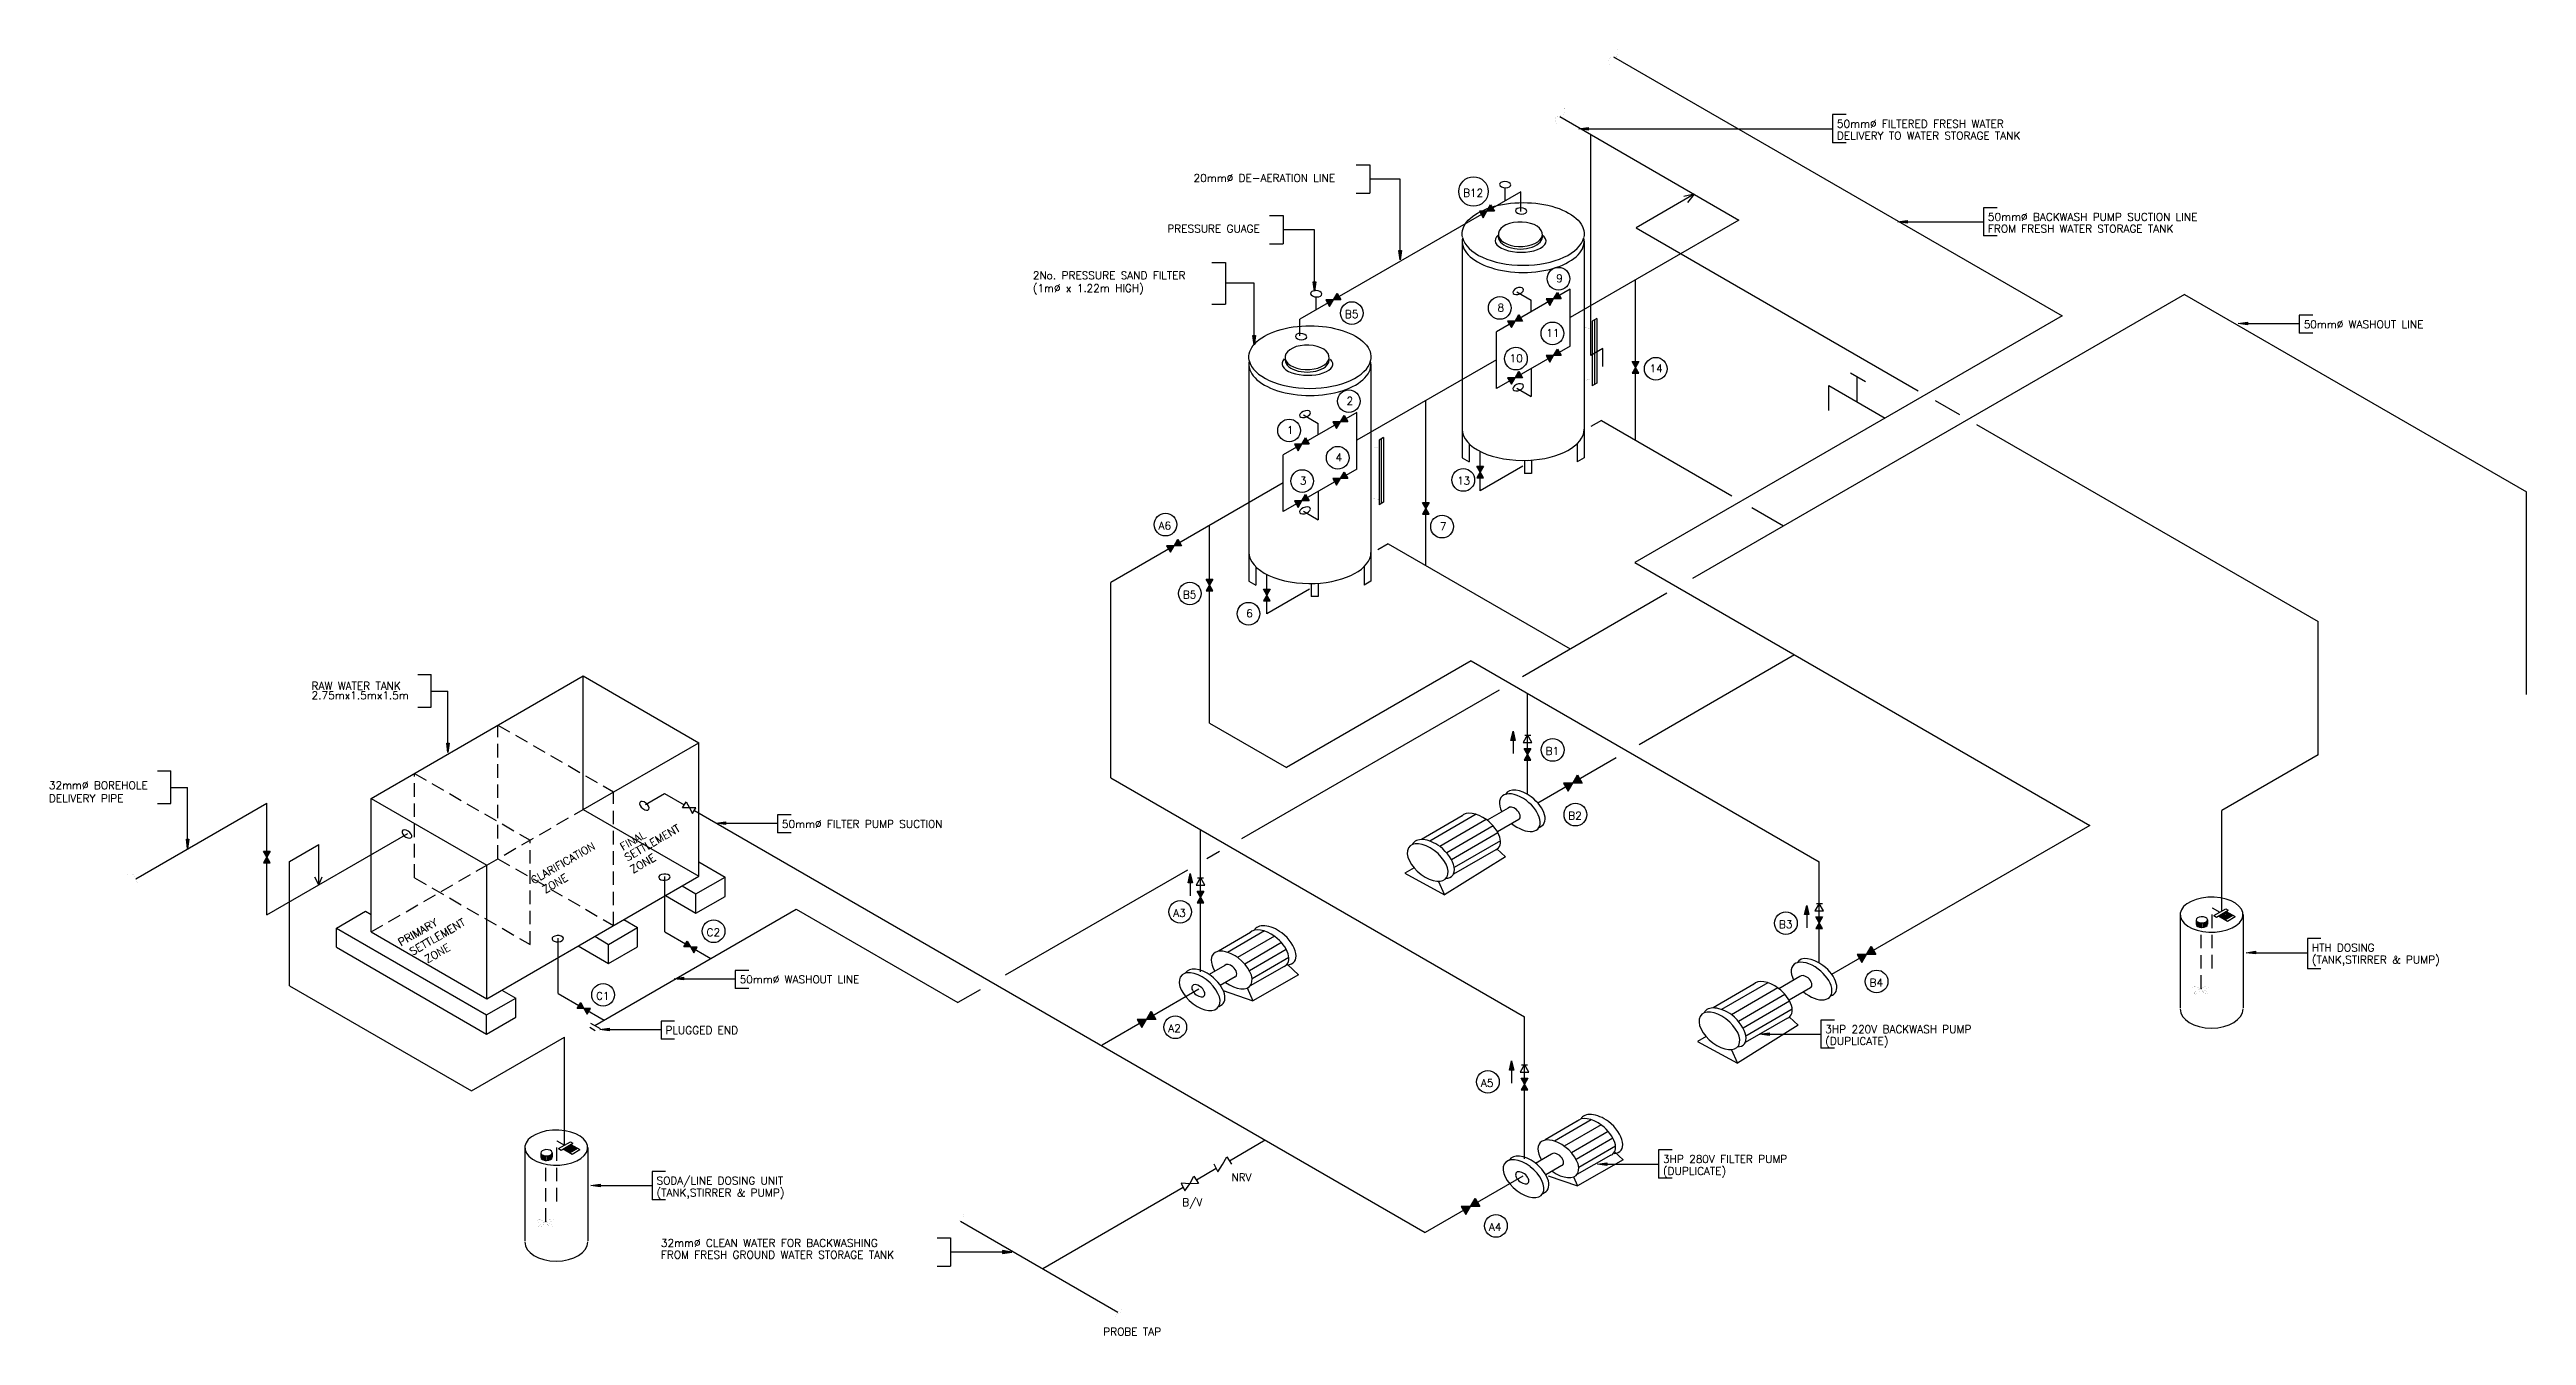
# Model space of a CAD drawing. Extents: x 3065113 to 6433189, y 628544 to 1322066.
# Drawn here: x 3223356 to 3255478, y 654608 to 671283 of the extents above; entities that cross this region are included whole.
import ezdxf

# ---------------------------------------------------------------- set-up
doc = ezdxf.new("R2010")
doc.units = 0
doc.header["$LTSCALE"] = 700
doc.header["$MEASUREMENT"] = 0
doc.linetypes.add('HIDDEN', pattern=[0.375, 0.25, -0.125])
for name, color, linetype in [('LINE', 7, 'CONTINUOUS'), ('PIPE', 4, 'CONTINUOUS'), ('PUMP', 7, 'CONTINUOUS'), ('TANK', 6, 'CONTINUOUS'), ('WALLS', 7, 'CONTINUOUS'), ('WAT-TXT', 8, 'CONTINUOUS')]:
    doc.layers.add(name, color=color, linetype=linetype)
doc.styles.add('ROMANC', font='ROMANC', dxfattribs={"height": 0.2})

msp = doc.modelspace()

# ---------------------------------------------------------------- texts
at = {"layer": 'WAT-TXT', "color": 7, "style": 'ROMANC'}
for s, p in [('DELIVERY TO WATER STORAGE TANK', (3246536, 670116)), ('50mm%%C FILTERED FRESH WATER', (3246536, 670270)), ('20mm%%C DE-AERATION LINE', (3238193, 669567)), ('B12', (3241687, 669375)), ('50mm%%C BACKWASH PUMP SUCTION LINE', (3248494, 669063)), ('PRESSURE GUAGE', (3237852, 668910)), ('FROM FRESH WATER STORAGE TANK', (3248494, 668909)), ('2No. PRESSURE SAND FILTER', (3236107, 668304)), ('(1m%%c x 1.22m HIGH)', (3236107, 668139)), ('9', (3242896, 668266)), ('B5', (3240154, 667802)), ('8', (3242134, 667886)), ('11', (3242764, 667557)), ('50mm%%c WASHOUT LINE', (3252589, 667670)), ('10', (3242291, 667229)), ('14', (3244104, 667098)), ('2', (3240177, 666678)), ('1', (3239402, 666298)), ('4', (3240032, 665944)), ('3', (3239572, 665642)), ('13', (3241609, 665643)), ('A6', (3237737, 665059)), ('7', (3241385, 665051)), ('B5', (3238052, 664166)), ('6', (3238876, 663922)), ('RAW WATER TANK', (3226755, 662982)), ('2.75mx1.5mx1.5m', (3226755, 662859)), ('B1', (3242758, 662137)), ('32mm%%c BOREHOLE', (3223347, 661693)), ('DELIVERY PIPE', (3223347, 661522)), ('B2', (3243052, 661298)), ('50mm%%c FILTER PUMP SUCTION', (3232854, 661191)), ('A3', (3237927, 660038)), ('C2', (3231877, 659786)), ('B3', (3245783, 659891)), ('HTH DOSING', (3252694, 659586)), ('(TANK,STIRRER & PUMP)', (3252694, 659432)), ('50mm%%c WASHOUT LINE', (3232306, 659175)), ('B4', (3246959, 659135)), ('C1', (3230443, 658962)), ('PLUGGED END', (3231343, 658517)), ('A2', (3237864, 658541)), ('3HP 220V BACKWASH PUMP', (3246385, 658530)), ('(DUPLICATE)', (3246385, 658376)), ('A5', (3241918, 657833)), ('3HP 280V FILTER PUMP', (3244280, 656845)), ('SODA/LINE DOSING UNIT', (3231227, 656565)), ('NRV', (3238683, 656610)), ('(DUPLICATE)', (3244280, 656691)), ('(TANK,STIRRER & PUMP)', (3231227, 656411)), ('B/V', (3238044, 656284)), ('A4', (3242023, 655965)), ('FROM FRESH GROUND WATER STORAGE TANK', (3231284, 655604)), ('32mm%%c CLEAN WATER FOR BACKWASHING', (3231284, 655758)), ('PROBE TAP', (3237020, 654608))]:
    msp.add_text(s, height=100, dxfattribs=at).set_placement(p)
for s, p in [('FINAL', (3230792, 660892)), ('SETTLEMENT', (3230848, 660753)), ('CLARIFICATION', (3229635, 660457)), ('ZONE', (3230922, 660596)), ('ZONE', (3229783, 660337)), ('PRIMARY ', (3227914, 659653)), ('SETTLEMENT', (3228062, 659533)), ('ZONE', (3228257, 659432))]:
    msp.add_text(s, height=100, rotation=30, dxfattribs=at).set_placement(p)

# ---------------------------------------------------------------- linework, layer by layer
at = {"layer": 'LINE', "color": 8}
for p, q in [((3231776, 660748), (3232116, 660552)), ((3231560, 660438), (3231739, 660335)), ((3231739, 660335), (3232116, 660552)), ((3232116, 660302), (3232116, 660552)), ((3227077, 659892), (3227453, 660109)), ((3227453, 660109), (3227526, 660067)), ((3231344, 660313), (3231739, 660085)), ((3231739, 660085), (3231739, 660335)), ((3231739, 660085), (3232116, 660302)), ((3227077, 659892), (3229024, 658767)), ((3227077, 659642), (3227077, 659892)), ((3230426, 659784), (3230606, 659680)), ((3230606, 659680), (3230982, 659897)), ((3230803, 660001), (3230982, 659897)), ((3230982, 659647), (3230982, 659897)), ((3227077, 659642), (3229024, 658517)), ((3230210, 659659), (3230606, 659430)), ((3230606, 659430), (3230606, 659680)), ((3230606, 659430), (3230982, 659647)), ((3229024, 658767), (3229401, 658984)), ((3229221, 659088), (3229401, 658984)), ((3229401, 658734), (3229401, 658984)), ((3229024, 658517), (3229024, 658767)), ((3229024, 658517), (3229401, 658734))]:
    msp.add_line(p, q, dxfattribs=at)
at = {"layer": 'PIPE'}
for p, q in [((3243639, 671189), (3249457, 667830)), ((3242942, 670413), (3245265, 669071)), ((3243343, 667314), (3243343, 670181)), ((3242434, 669439), (3239569, 667785)), ((3242235, 669324), (3242235, 669490)), ((3242434, 669184), (3242434, 669439)), ((3244685, 669406), (3243931, 668971)), ((3244685, 669406), (3244550, 669379)), ((3244685, 669406), (3244599, 669299)), ((3245265, 669071), (3243075, 667807)), ((3243931, 668971), (3247589, 666859)), ((3243075, 668174), (3242119, 667622)), ((3242383, 668141), (3242571, 668033)), ((3243075, 667439), (3243075, 668174)), ((3243924, 666215), (3243924, 668296)), ((3239784, 667909), (3239784, 668075)), ((3242571, 667883), (3242571, 668033)), ((3249457, 667830), (3243914, 664630)), ((3251042, 668108), (3244661, 664424)), ((3251042, 668108), (3255478, 665548)), ((3239569, 667571), (3239569, 667785)), ((3242119, 666887), (3242119, 667622)), ((3242119, 667261), (3240310, 666217)), ((3243075, 667439), (3242119, 666887)), ((3243501, 667405), (3243343, 667314)), ((3243501, 667174), (3243501, 667405)), ((3242383, 666892), (3242571, 666784)), ((3242571, 667147), (3242571, 666784)), ((3246431, 666928), (3247163, 666505)), ((3246431, 666604), (3246431, 666928)), ((3246711, 667092), (3246904, 666980)), ((3246798, 666716), (3246798, 667040)), ((3240310, 666578), (3239354, 666026)), ((3239618, 666545), (3239806, 666436)), ((3240310, 665843), (3240310, 666578)), ((3241205, 664592), (3241205, 666733)), ((3247811, 666731), (3248123, 666551)), ((3239806, 666287), (3239806, 666436)), ((3243481, 666471), (3243346, 666393)), ((3243481, 666471), (3245171, 665494)), ((3248344, 666423), (3252775, 663865)), ((3239354, 665291), (3239354, 666026)), ((3241908, 665562), (3241908, 666073)), ((3239354, 665665), (3237119, 664374)), ((3240310, 665843), (3239354, 665291)), ((3242461, 665882), (3241908, 665562)), ((3239618, 665296), (3239806, 665187)), ((3239806, 665551), (3239806, 665187)), ((3245431, 665344), (3245843, 665107)), ((3255478, 662922), (3255478, 665548)), ((3238400, 662549), (3238400, 665113)), ((3240716, 664874), (3240581, 664796)), ((3240716, 664874), (3243078, 663510)), ((3243914, 664630), (3249816, 661222)), ((3237119, 661839), (3237119, 664374)), ((3239143, 663966), (3239143, 664477)), ((3239696, 664285), (3239143, 663966)), ((3244329, 664233), (3242456, 663151)), ((3252775, 662138), (3252775, 663865)), ((3241794, 663357), (3239397, 661973)), ((3241794, 663357), (3246306, 660752)), ((3245987, 663433), (3243971, 662269)), ((3242154, 662977), (3238814, 661048)), ((3242524, 661624), (3242524, 662936)), ((3238400, 662549), (3239397, 661973)), ((3242487, 662394), (3242564, 662394)), ((3243674, 662097), (3242658, 661511)), ((3252775, 662138), (3251525, 661416)), ((3237119, 661839), (3242483, 658742)), ((3224476, 660529), (3226174, 661509)), ((3226174, 660062), (3226174, 661509)), ((3231086, 661495), (3231332, 661637)), ((3231332, 661637), (3231588, 661489)), ((3231718, 661414), (3241195, 655942)), ((3251525, 660105), (3251525, 661416)), ((3226174, 660062), (3228002, 661117)), ((3238282, 659323), (3238282, 661168)), ((3249816, 661222), (3246466, 659288)), ((3226469, 660755), (3226850, 660975)), ((3226469, 659143), (3226469, 660755)), ((3226850, 660452), (3226850, 660975)), ((3238527, 660883), (3238362, 660787)), ((3246306, 659440), (3246306, 660752)), ((3226850, 660452), (3226797, 660551)), ((3226850, 660452), (3226893, 660556)), ((3231334, 659841), (3231334, 660559)), ((3238112, 660643), (3235750, 659279)), ((3238245, 660544), (3238322, 660544)), ((3230427, 658628), (3233037, 660135)), ((3233037, 660135), (3235134, 658924)), ((3246270, 660210), (3246347, 660210)), ((3251400, 660155), (3251501, 660097)), ((3231334, 659841), (3231930, 659496)), ((3229952, 659043), (3229952, 659761)), ((3226469, 659143), (3228830, 657780)), ((3229952, 659043), (3230548, 658698)), ((3235424, 659092), (3235134, 658924)), ((3238259, 659098), (3237006, 658374)), ((3230364, 658605), (3230433, 658565)), ((3230371, 658660), (3230497, 658587)), ((3242483, 656897), (3242483, 658742)), ((3228830, 657780), (3230035, 658476)), ((3230035, 657076), (3230035, 658476)), ((3242446, 658119), (3242523, 658119)), ((3229933, 657134), (3230034, 657076)), ((3238569, 656824), (3238622, 656924)), ((3238622, 656924), (3238682, 656828)), ((3239122, 657139), (3238656, 656870)), ((3238486, 656772), (3238228, 656623)), ((3238457, 656833), (3238505, 656731)), ((3238505, 656731), (3238569, 656824)), ((3242460, 656673), (3241195, 655942)), ((3238059, 656526), (3236236, 655473)), ((3235169, 656089), (3237212, 654909))]:
    msp.add_line(p, q, dxfattribs=at)
at = {"layer": 'PIPE', "color": 5}
for p, q in [((3241674, 668799), (3241674, 666362)), ((3243258, 668799), (3243258, 668546)), ((3243258, 668546), (3243258, 668094)), ((3243258, 668094), (3243258, 666362)), ((3243420, 667795), (3243363, 667762)), ((3243363, 667762), (3243363, 666923)), ((3243392, 667779), (3243392, 666940)), ((3243420, 667795), (3243420, 666956)), ((3238909, 667203), (3238909, 664766)), ((3240493, 667203), (3240493, 666950)), ((3240493, 666950), (3240493, 666498)), ((3243420, 666956), (3243363, 666923)), ((3240493, 666498), (3240493, 664766)), ((3240655, 666252), (3240598, 666219)), ((3240598, 666219), (3240598, 665380)), ((3240627, 666236), (3240627, 665397)), ((3240655, 666252), (3240655, 665413)), ((3240655, 665413), (3240598, 665380)), ((3251423, 660052), (3251578, 660141)), ((3251456, 660033), (3251611, 660122)), ((3251578, 660141), (3251611, 660122)), ((3251584, 660107), (3251702, 660039)), ((3250986, 660065), (3250986, 658856)), ((3251195, 659998), (3251195, 659941)), ((3251207, 659975), (3251207, 659918)), ((3251223, 659965), (3251223, 659908)), ((3251240, 659960), (3251240, 659903)), ((3251258, 659957), (3251258, 659900)), ((3251280, 659957), (3251280, 659901)), ((3251299, 659961), (3251299, 659904)), ((3251317, 659967), (3251317, 659910)), ((3251333, 659978), (3251333, 659921)), ((3251341, 659998), (3251341, 659941)), ((3251423, 660052), (3251456, 660033)), ((3251482, 660048), (3251600, 659980)), ((3251498, 660057), (3251583, 660008)), ((3251512, 660065), (3251597, 660016)), ((3251525, 660073), (3251610, 660024)), ((3251541, 660082), (3251626, 660033)), ((3251557, 660091), (3251642, 660042)), ((3251567, 659999), (3251669, 660058)), ((3251573, 660100), (3251658, 660051)), ((3251600, 659980), (3251702, 660039)), ((3251802, 660065), (3251802, 658856)), ((3229519, 657044), (3229519, 655835)), ((3229728, 656977), (3229728, 656920)), ((3229740, 656954), (3229740, 656897)), ((3229756, 656944), (3229756, 656887)), ((3229773, 656939), (3229773, 656882)), ((3229791, 656936), (3229791, 656879)), ((3229813, 656936), (3229813, 656880)), ((3229832, 656940), (3229832, 656883)), ((3229850, 656946), (3229850, 656889)), ((3229866, 656957), (3229866, 656900)), ((3229874, 656977), (3229874, 656920)), ((3229956, 657031), (3230111, 657120)), ((3229956, 657031), (3229989, 657012)), ((3229989, 657012), (3230144, 657101)), ((3230015, 657027), (3230133, 656959)), ((3230031, 657036), (3230116, 656987)), ((3230045, 657044), (3230130, 656995)), ((3230058, 657052), (3230143, 657003)), ((3230074, 657061), (3230159, 657012)), ((3230090, 657070), (3230175, 657021)), ((3230100, 656978), (3230202, 657037)), ((3230106, 657079), (3230191, 657030)), ((3230111, 657120), (3230144, 657101)), ((3230117, 657086), (3230235, 657018)), ((3230133, 656959), (3230235, 657018)), ((3230335, 657044), (3230335, 655835))]:
    msp.add_line(p, q, dxfattribs=at)
at = {"layer": 'PIPE', "linetype": 'HIDDEN'}
for p, q in [((3251400, 659367), (3251400, 660155)), ((3251258, 659104), (3251258, 659892)), ((3229933, 656346), (3229933, 657134)), ((3229791, 656083), (3229791, 656871))]:
    msp.add_line(p, q, dxfattribs=at)
at = {"layer": 'PIPE'}
for points in [[(3241996, 669186), (3241899, 669186), (3241947, 669102)], [(3241996, 669186), (3242044, 669270), (3242093, 669186)], [(3242861, 668050), (3242910, 668134), (3242958, 668050)], [(3240006, 668037), (3239908, 668037), (3239957, 667953)], [(3240006, 668037), (3240054, 668121), (3240103, 668037)], [(3242361, 667762), (3242410, 667846), (3242458, 667762)], [(3242861, 668050), (3242764, 668050), (3242812, 667966)], [(3242361, 667762), (3242264, 667762), (3242313, 667678)], [(3242861, 667315), (3242764, 667315), (3242812, 667231)], [(3242861, 667315), (3242910, 667399), (3242958, 667315)], [(3243924, 667161), (3243880, 667236), (3243967, 667236)], [(3242361, 667027), (3242264, 667027), (3242313, 666943)], [(3242361, 667027), (3242410, 667111), (3242458, 667027)], [(3243924, 667161), (3243880, 667086), (3243967, 667086)], [(3240096, 666454), (3240144, 666538), (3240193, 666454)], [(3239596, 666165), (3239645, 666249), (3239693, 666165)], [(3240096, 666454), (3239999, 666454), (3240047, 666370)], [(3239596, 666165), (3239499, 666165), (3239548, 666081)], [(3240096, 665719), (3239999, 665719), (3240047, 665635)], [(3240096, 665719), (3240144, 665803), (3240193, 665719)], [(3241908, 665806), (3241864, 665881), (3241951, 665881)], [(3241908, 665806), (3241864, 665731), (3241951, 665731)], [(3239596, 665430), (3239499, 665430), (3239548, 665346)], [(3239596, 665430), (3239645, 665514), (3239693, 665430)], [(3241205, 665334), (3241161, 665409), (3241248, 665409)], [(3241205, 665334), (3241161, 665259), (3241248, 665259)], [(3237940, 664848), (3237989, 664932), (3238037, 664848)], [(3237940, 664848), (3237843, 664848), (3237892, 664764)], [(3238400, 664341), (3238356, 664416), (3238443, 664416)], [(3238400, 664341), (3238356, 664266), (3238443, 664266)], [(3239143, 664210), (3239099, 664285), (3239186, 664285)], [(3239143, 664210), (3239099, 664135), (3239186, 664135)], [(3242523, 662395), (3242467, 662298), (3242579, 662298)], [(3242524, 662145), (3242480, 662220), (3242567, 662220)], [(3242524, 662145), (3242480, 662070), (3242567, 662070)], [(3243111, 661772), (3242990, 661772), (3243051, 661667)], [(3243111, 661772), (3243172, 661877), (3243233, 661772)], [(3231653, 661450), (3231566, 661452), (3231611, 661526)], [(3231653, 661450), (3231695, 661375), (3231739, 661449)], [(3226174, 660814), (3226131, 660889), (3226217, 660889)], [(3226174, 660814), (3226131, 660739), (3226217, 660739)], [(3238281, 660545), (3238225, 660448), (3238337, 660448)], [(3238282, 660295), (3238238, 660370), (3238325, 660370)], [(3238282, 660295), (3238238, 660220), (3238325, 660220)], [(3246306, 660211), (3246249, 660114), (3246362, 660114)], [(3246306, 659961), (3246263, 660036), (3246350, 660036)], [(3246306, 659961), (3246263, 659886), (3246350, 659886)], [(3231668, 659646), (3231581, 659648), (3231626, 659722)], [(3231668, 659646), (3231710, 659571), (3231755, 659645)], [(3246919, 659549), (3246798, 659549), (3246859, 659444)], [(3246919, 659549), (3246980, 659654), (3247041, 659549)], [(3230286, 658848), (3230199, 658850), (3230244, 658924)], [(3230286, 658848), (3230328, 658773), (3230372, 658847)], [(3237581, 658707), (3237460, 658707), (3237521, 658602)], [(3237581, 658707), (3237642, 658812), (3237703, 658707)], [(3242482, 658120), (3242426, 658022), (3242538, 658022)], [(3242483, 657869), (3242439, 657945), (3242526, 657945)], [(3242483, 657869), (3242439, 657794), (3242526, 657794)], [(3238144, 656575), (3238031, 656584), (3238079, 656482)], [(3238144, 656575), (3238197, 656674), (3238256, 656579)], [(3241783, 656281), (3241661, 656281), (3241722, 656176)], [(3241783, 656281), (3241843, 656386), (3241904, 656281)]]:
    msp.add_lwpolyline(points, close=True, dxfattribs=at)
at = {"layer": 'PIPE', "color": 5, "const_width": 1}
for points in [[(3243258, 667689), (3243267, 667685), (3243275, 667681), (3243282, 667677), (3243290, 667674), (3243297, 667671), (3243303, 667668), (3243310, 667667), (3243316, 667666), (3243322, 667665), (3243327, 667666), (3243333, 667668), (3243339, 667670), (3243345, 667674), (3243351, 667680), (3243357, 667686), (3243363, 667695)], [(3243258, 666983), (3243267, 666987), (3243275, 666991), (3243282, 666995), (3243290, 666998), (3243297, 667001), (3243303, 667004), (3243310, 667005), (3243316, 667006), (3243322, 667007), (3243327, 667006), (3243333, 667004), (3243339, 667002), (3243345, 666998), (3243351, 666992), (3243357, 666986), (3243363, 666977)], [(3240493, 666146), (3240502, 666142), (3240510, 666138), (3240517, 666134), (3240524, 666131), (3240531, 666128), (3240538, 666125), (3240544, 666124), (3240550, 666123), (3240556, 666122), (3240562, 666123), (3240568, 666125), (3240574, 666127), (3240579, 666131), (3240585, 666137), (3240592, 666143), (3240598, 666152)], [(3240493, 665440), (3240502, 665444), (3240510, 665448), (3240517, 665452), (3240524, 665455), (3240531, 665458), (3240538, 665461), (3240544, 665462), (3240550, 665463), (3240556, 665464), (3240562, 665463), (3240568, 665461), (3240574, 665459), (3240579, 665455), (3240585, 665449), (3240592, 665443), (3240598, 665434)]]:
    msp.add_lwpolyline(points, dxfattribs=at)
at = {"layer": 'PIPE', "color": 5}
for centre, major_axis, ratio, start_param, end_param in [((3242234, 669531), (-73.2, 5.9), 0.557081, -1.452783, 4.82885), ((3242442, 669190), (73.2, -5.9), 0.557083, 1.688811, 7.970443), ((3242466, 668799), (792, 0), 0.512621, 3.035123, 6.389655), ((3242466, 668892), (792, 0), 0.512621, 3.256033, 6.168745), ((3242433, 668803), (-330, 4), 0.448193, -0.497283, 3.695702), ((3242430, 668888), (286, 0), 0.557083, 1.688811, 7.971923), ((3242430, 668856), (286, 0), 0.557083, 3.04138, 6.383398), ((3239783, 668116), (-73.2, 5.9), 0.557081, -1.452783, 4.82885), ((3242402, 668152), (68.6, 26.2), 0.557083, 1.688811, 7.970443), ((3239586, 667561), (73.2, -5.9), 0.557083, 1.688811, 7.970443), ((3239701, 667203), (792, 0), 0.512621, 3.035123, 6.389655), ((3239701, 667296), (792, 0), 0.512621, 3.256033, 6.168745), ((3239668, 667207), (-330, 4), 0.448193, -0.41742, 3.582908), ((3239664, 667292), (286, 0), 0.557083, 1.688811, 7.971923), ((3239664, 667260), (286, 0), 0.557083, 3.04138, 6.383398), ((3242402, 666903), (68.6, 26.2), 0.557083, 1.688811, 7.970443), ((3239637, 666556), (68.6, 26.2), 0.557083, 1.688811, 7.970443), ((3242466, 666361), (792, 0), 0.512621, 3.147886, 4.798268), ((3242466, 666361), (792, 0), 0.512621, -1.491238, -0.006293), ((3239637, 665307), (68.6, 26.2), 0.557083, 1.688811, 7.970443), ((3239701, 664765), (792, 0), 0.512621, 3.147886, 4.798268), ((3239701, 664765), (792, 0), 0.512621, -1.491238, -0.006293), ((3231070, 661476), (-55.7, 47.9), 0.557087, -1.45278, 4.828852), ((3227991, 661110), (-60.5, 41.6), 0.557085, -1.452781, 4.828851), ((3231330, 660551), (73.5, 1.3), 0.557085, 1.688811, 7.970444), ((3251394, 660065), (408, 0), 0.557083, 1.688811, 7.970443), ((3229947, 659753), (73.5, 1.3), 0.557085, 1.688811, 7.970444), ((3251268, 659998), (73.5, 0), 0.557083, 1.68881, 7.970443), ((3251268, 659941), (73.5, 0), 0.557083, 3.141593, 6.283185), ((3251394, 658842), (408, 0), 0.607683, 3.141593, 6.283185), ((3229927, 657044), (408, 0), 0.557083, 1.688811, 7.970443), ((3229801, 656977), (73.5, 0), 0.557083, 1.68881, 7.970443), ((3229801, 656920), (73.5, 0), 0.557083, 3.141593, 6.283185), ((3229927, 655821), (408, 0), 0.607683, 3.141593, 6.283185)]:
    msp.add_ellipse(centre, major_axis=major_axis, ratio=ratio, start_param=start_param, end_param=end_param, dxfattribs=at)
at = {"layer": 'PIPE', "color": 5, "extrusion": (0, 0, -1)}
for centre in [(3242466, 668892), (3239701, 667296)]:
    msp.add_ellipse(centre, major_axis=(792, 0), ratio=0.512621, start_param=3.035123, end_param=6.389655, dxfattribs=at)
at = {"layer": 'PIPE'}
for points in [[(3241899, 669186), (3241996, 669186), (3241947, 669102)], [(3241996, 669186), (3242044, 669270), (3242093, 669186)], [(3242861, 668050), (3242910, 668134), (3242958, 668050)], [(3239908, 668037), (3240006, 668037), (3239957, 667953)], [(3240006, 668037), (3240054, 668121), (3240103, 668037)], [(3242361, 667762), (3242410, 667846), (3242458, 667762)], [(3242764, 668050), (3242861, 668050), (3242812, 667966)], [(3242264, 667762), (3242361, 667762), (3242313, 667678)], [(3242764, 667315), (3242861, 667315), (3242812, 667231)], [(3242861, 667315), (3242910, 667399), (3242958, 667315)], [(3243880, 667236), (3243924, 667161), (3243967, 667236)], [(3242264, 667027), (3242361, 667027), (3242313, 666943)], [(3242361, 667027), (3242410, 667111), (3242458, 667027)], [(3243924, 667161), (3243880, 667086), (3243967, 667086)], [(3240096, 666454), (3240144, 666538), (3240193, 666454)], [(3239596, 666165), (3239645, 666249), (3239693, 666165)], [(3239999, 666454), (3240096, 666454), (3240047, 666370)], [(3239499, 666165), (3239596, 666165), (3239548, 666081)], [(3239999, 665719), (3240096, 665719), (3240047, 665635)], [(3240096, 665719), (3240144, 665803), (3240193, 665719)], [(3241864, 665881), (3241908, 665806), (3241951, 665881)], [(3241908, 665806), (3241864, 665731), (3241951, 665731)], [(3239499, 665430), (3239596, 665430), (3239548, 665346)], [(3239596, 665430), (3239645, 665514), (3239693, 665430)], [(3241161, 665409), (3241205, 665334), (3241248, 665409)], [(3241205, 665334), (3241161, 665259), (3241248, 665259)], [(3237940, 664848), (3237989, 664932), (3238037, 664848)], [(3237843, 664848), (3237940, 664848), (3237892, 664764)], [(3238356, 664416), (3238400, 664341), (3238443, 664416)], [(3238400, 664341), (3238356, 664266), (3238443, 664266)], [(3239099, 664285), (3239143, 664210), (3239186, 664285)], [(3239143, 664210), (3239099, 664135), (3239186, 664135)], [(3242480, 662220), (3242524, 662145), (3242567, 662220)], [(3242524, 662145), (3242480, 662070), (3242567, 662070)], [(3242990, 661772), (3243111, 661772), (3243051, 661667)], [(3243111, 661772), (3243172, 661877), (3243233, 661772)], [(3226131, 660889), (3226174, 660814), (3226217, 660889)], [(3226174, 660814), (3226131, 660739), (3226217, 660739)], [(3238238, 660370), (3238282, 660295), (3238325, 660370)], [(3238282, 660295), (3238238, 660220), (3238325, 660220)], [(3246263, 660036), (3246306, 659961), (3246350, 660036)], [(3246306, 659961), (3246263, 659886), (3246350, 659886)], [(3231581, 659648), (3231668, 659646), (3231626, 659722)], [(3231668, 659646), (3231710, 659571), (3231755, 659645)], [(3246798, 659549), (3246919, 659549), (3246859, 659444)], [(3246919, 659549), (3246980, 659654), (3247041, 659549)], [(3230199, 658850), (3230286, 658848), (3230244, 658924)], [(3230286, 658848), (3230328, 658773), (3230372, 658847)], [(3237460, 658707), (3237581, 658707), (3237521, 658602)], [(3237581, 658707), (3237642, 658812), (3237703, 658707)], [(3242439, 657945), (3242483, 657869), (3242526, 657945)], [(3242483, 657869), (3242439, 657794), (3242526, 657794)], [(3241661, 656281), (3241783, 656281), (3241722, 656176)], [(3241783, 656281), (3241843, 656386), (3241904, 656281)]]:
    msp.add_solid(points, dxfattribs=at)
at = {"layer": 'PUMP', "color": 3}
for p, q in [((3242272, 661446), (3242000, 661289)), ((3241676, 661346), (3241147, 661039)), ((3241856, 661367), (3241256, 661019)), ((3241986, 661299), (3241386, 660951)), ((3242079, 661215), (3241475, 660865)), ((3242140, 661127), (3241536, 660777)), ((3242409, 661301), (3242132, 661141)), ((3242112, 660906), (3241563, 660592)), ((3242173, 661024), (3241572, 660675)), ((3238930, 659833), (3238514, 659590)), ((3239110, 659854), (3238634, 659576)), ((3239240, 659786), (3238763, 659509)), ((3239333, 659702), (3238856, 659424)), ((3239394, 659614), (3238917, 659337)), ((3239427, 659511), (3238950, 659233)), ((3238596, 659406), (3238394, 659289)), ((3238733, 659260), (3238538, 659148)), ((3239366, 659393), (3238924, 659142)), ((3245459, 659162), (3244930, 658855)), ((3245639, 659183), (3245039, 658835)), ((3246055, 659262), (3245782, 659105)), ((3245769, 659115), (3245169, 658767)), ((3245861, 659031), (3245258, 658681)), ((3245922, 658943), (3245319, 658593)), ((3245955, 658840), (3245355, 658491)), ((3246191, 659117), (3245915, 658957)), ((3245895, 658722), (3245346, 658408)), ((3243167, 657385), (3242751, 657143)), ((3243347, 657406), (3242871, 657129)), ((3243477, 657338), (3243000, 657061)), ((3243570, 657254), (3243093, 656977)), ((3242834, 656958), (3242628, 656839)), ((3243631, 657167), (3243154, 656889)), ((3243603, 656945), (3243161, 656694)), ((3243664, 657063), (3243187, 656786)), ((3242970, 656813), (3242759, 656691))]:
    msp.add_line(p, q, dxfattribs=at)
for centre, major_axis, ratio, start_param, end_param in [((3242486, 661435), (-239, 205), 0.557083, -1.452782, 0.102981), ((3241908, 661137), (-239, 205), 0.557082, -1.452782, 0), ((3242423, 661388), (-239, 205), 0.557083, -1.452782, 0.948955), ((3242350, 661379), (-77.3, 67.9), 0.556088, -1.446702, 0.019693), ((3242423, 661388), (-239, 205), 0.557083, 1.605391, 4.82885), ((3242350, 661379), (-65.9, 73.4), 0.567675, 2.978319, 4.908373), ((3242486, 661435), (-239, 205), 0.557083, 2.797633, 4.82885), ((3241908, 661137), (-239, 205), 0.557082, 2.89529, 4.82885), ((3241228, 660742), (-239, 205), 0.557083, -1.452782, 4.82885), ((3241304, 660792), (-261, 204), 0.532256, -1.482688, 0.119237), ((3241304, 660792), (-243, 224), 0.527921, 2.645644, 4.841576), ((3239162, 659624), (-239, 205), 0.557082, -1.452782, 0), ((3239251, 659674), (-261, 204), 0.532256, -1.482688, 0.119237), ((3239251, 659674), (-243, 224), 0.527921, 2.645644, 4.841576), ((3238686, 659347), (-239, 205), 0.557082, -1.452782, 1.055707), ((3238686, 659347), (-239, 205), 0.557082, 1.708708, 4.82885), ((3239162, 659624), (-239, 205), 0.557082, 2.89529, 4.82885), ((3246206, 659204), (-239, 205), 0.557083, -1.452782, 0.948955), ((3246269, 659251), (-239, 205), 0.557083, -1.452782, 0.102981), ((3238271, 659067), (239, -205), 0.557083, 1.688811, 7.970443), ((3238334, 659114), (239, -205), 0.557083, 1.688811, 3.244573), ((3238254, 659078), (78, -67), 0.557083, 1.688811, 7.970443), ((3238334, 659114), (239, -205), 0.557083, 5.939225, 7.970443), ((3238674, 659339), (-77.3, 67.9), 0.556088, -1.446702, 0.019693), ((3238674, 659339), (-65.9, 73.4), 0.567675, 2.978319, 4.908373), ((3245691, 658953), (-239, 205), 0.557082, -1.452782, 0), ((3246133, 659195), (-77.3, 67.9), 0.556088, -1.446702, 0.019693), ((3246206, 659204), (-239, 205), 0.557083, 1.605391, 4.82885), ((3246133, 659195), (-65.9, 73.4), 0.567675, 2.978319, 4.908373), ((3246269, 659251), (-239, 205), 0.557083, 2.797633, 4.82885), ((3245011, 658558), (-239, 205), 0.557083, -1.452782, 4.82885), ((3245087, 658608), (-261, 204), 0.532256, -1.482688, 0.119237), ((3245691, 658953), (-239, 205), 0.557082, 2.89529, 4.82885), ((3245087, 658608), (-243, 224), 0.527921, 2.645644, 4.841576), ((3243400, 657176), (-239, 205), 0.557082, -1.452782, 0), ((3243488, 657227), (-261, 204), 0.532256, -1.482688, 0.119237), ((3243400, 657176), (-239, 205), 0.557082, 2.89529, 4.82885), ((3243488, 657227), (-243, 224), 0.527921, 2.645644, 4.841576), ((3242472, 656641), (239, -205), 0.557083, 1.688811, 7.970443), ((3242535, 656689), (239, -205), 0.557083, 1.688811, 3.244573), ((3242923, 656899), (-239, 205), 0.557082, -1.452782, 1.055707), ((3242912, 656891), (-77.3, 67.9), 0.556088, -1.446702, 0.019693), ((3242923, 656899), (-239, 205), 0.557082, 1.708708, 4.82885), ((3242912, 656891), (-65.9, 73.4), 0.567675, 2.978319, 4.908373), ((3242455, 656652), (78, -67), 0.557083, 1.688811, 7.970443), ((3242535, 656689), (239, -205), 0.557083, 5.939225, 7.970443)]:
    msp.add_ellipse(centre, major_axis=major_axis, ratio=ratio, start_param=start_param, end_param=end_param, dxfattribs=at)
at = {"layer": 'TANK', "color": 6}
for p, q in [((3227526, 661573), (3230276, 663161)), ((3230276, 663161), (3231776, 662295)), ((3230276, 661429), (3230276, 663161)), ((3230276, 661429), (3231776, 662295)), ((3231776, 660563), (3231776, 662295)), ((3227526, 659841), (3227526, 661573)), ((3227526, 661573), (3229026, 660707)), ((3230276, 661429), (3231776, 660563)), ((3229026, 658975), (3229026, 660707)), ((3229026, 658975), (3231776, 660563)), ((3227526, 659841), (3229026, 658975))]:
    msp.add_line(p, q, dxfattribs=at)
at = {"layer": 'TANK', "color": 6, "linetype": 'HIDDEN'}
for p, q in [((3229171, 662523), (3230671, 661657)), ((3229171, 660791), (3229171, 662523)), ((3228087, 661897), (3229587, 661031)), ((3228087, 660544), (3228087, 661897)), ((3229026, 660707), (3230276, 661429)), ((3230671, 659925), (3230671, 661657)), ((3229171, 660791), (3230671, 659925)), ((3229587, 659678), (3229587, 661031)), ((3227526, 659841), (3229026, 660707)), ((3228087, 660544), (3229587, 659678))]:
    msp.add_line(p, q, dxfattribs=at)
at = {"layer": 'WALLS'}
for p, q in [((3246654, 670439), (3246479, 670439)), ((3246479, 670439), (3246479, 670074)), ((3243308, 670256), (3246479, 670256)), ((3246654, 670074), (3246479, 670074)), ((3240302, 669787), (3240477, 669787)), ((3240477, 669787), (3240477, 669422)), ((3240302, 669422), (3240477, 669422)), ((3240873, 669604), (3240477, 669604)), ((3240873, 668677), (3240873, 669604)), ((3239177, 669130), (3239352, 669130)), ((3239352, 669130), (3239352, 668765)), ((3248612, 669232), (3248437, 669232)), ((3248437, 669232), (3248437, 668867)), ((3239760, 668947), (3239352, 668947)), ((3239760, 668272), (3239760, 668947)), ((3247445, 669049), (3248437, 669049)), ((3248612, 668867), (3248437, 668867)), ((3238431, 668523), (3238606, 668523)), ((3238606, 668523), (3238606, 667981)), ((3239177, 668765), (3239352, 668765)), ((3238977, 668252), (3238606, 668252)), ((3238977, 667577), (3238977, 668252)), ((3238431, 667981), (3238606, 667981)), ((3252707, 667838), (3252532, 667838)), ((3252532, 667838), (3252532, 667604)), ((3251859, 667730), (3252532, 667730)), ((3252707, 667604), (3252532, 667604)), ((3241674, 666359), (3241674, 665987)), ((3243258, 666359), (3243258, 665987)), ((3241674, 665987), (3241764, 665936)), ((3241764, 666173), (3241764, 665936)), ((3242484, 665955), (3242484, 665785)), ((3242574, 665959), (3242574, 665785)), ((3243168, 666173), (3243168, 665936)), ((3243258, 665987), (3243168, 665936)), ((3242574, 665785), (3242484, 665785)), ((3238909, 664762), (3238909, 664391)), ((3240493, 664762), (3240493, 664391)), ((3238909, 664391), (3238999, 664339)), ((3238999, 664577), (3238999, 664339)), ((3239719, 664359), (3239719, 664189)), ((3239809, 664363), (3239809, 664189)), ((3240403, 664577), (3240403, 664339)), ((3240493, 664391), (3240403, 664339)), ((3239809, 664189), (3239719, 664189)), ((3228132, 663178), (3228306, 663178)), ((3228306, 662754), (3228306, 663178)), ((3228132, 662754), (3228306, 662754)), ((3228306, 662961), (3228523, 662961)), ((3228523, 662288), (3228523, 662961)), ((3242335, 662325), (3242335, 662155)), ((3224756, 661932), (3224930, 661932)), ((3224930, 661508), (3224930, 661932)), ((3224930, 661715), (3225147, 661715)), ((3225147, 661042), (3225147, 661715)), ((3224756, 661508), (3224930, 661508)), ((3232124, 661251), (3232797, 661251)), ((3232972, 661359), (3232797, 661359)), ((3232797, 661359), (3232797, 661125)), ((3232972, 661125), (3232797, 661125)), ((3242236, 660814), (3241447, 660322)), ((3242124, 660919), (3242236, 660814)), ((3238150, 660479), (3238150, 660309)), ((3241051, 660672), (3240930, 660603)), ((3240930, 660603), (3241447, 660322)), ((3241366, 660502), (3241447, 660322)), ((3246143, 660065), (3246143, 659895)), ((3251964, 659572), (3252637, 659572)), ((3252812, 659755), (3252637, 659755)), ((3252637, 659755), (3252637, 659362)), ((3231576, 659235), (3232249, 659235)), ((3232424, 659343), (3232249, 659343)), ((3232249, 659343), (3232249, 659109)), ((3239553, 659286), (3238959, 658949)), ((3239410, 659417), (3239553, 659286)), ((3252812, 659362), (3252637, 659362)), ((3232424, 659109), (3232249, 659109)), ((3238577, 659080), (3238959, 658949)), ((3238887, 659114), (3238959, 658949)), ((3230613, 658577), (3231286, 658577)), ((3231461, 658685), (3231286, 658685)), ((3231286, 658685), (3231286, 658451)), ((3246033, 658631), (3245244, 658139)), ((3245655, 658516), (3246328, 658516)), ((3245921, 658736), (3246033, 658631)), ((3246503, 658699), (3246328, 658699)), ((3246328, 658699), (3246328, 658334)), ((3231461, 658451), (3231286, 658451)), ((3244838, 658483), (3244727, 658420)), ((3244727, 658420), (3245244, 658139)), ((3245163, 658319), (3245244, 658139)), ((3246503, 658334), (3246328, 658334)), ((3242316, 658049), (3242316, 657879)), ((3243651, 656990), (3243765, 656886)), ((3244398, 657014), (3244223, 657014)), ((3244223, 657014), (3244223, 656649)), ((3231345, 656734), (3231170, 656734)), ((3231170, 656734), (3231170, 656369)), ((3242789, 656679), (3243171, 656548)), ((3243120, 656665), (3243171, 656548)), ((3243765, 656886), (3243171, 656548)), ((3243550, 656831), (3244223, 656831)), ((3244398, 656649), (3244223, 656649)), ((3230497, 656551), (3231170, 656551)), ((3231345, 656369), (3231170, 656369)), ((3234865, 655873), (3235040, 655873)), ((3235040, 655873), (3235040, 655508)), ((3235713, 655690), (3235040, 655690)), ((3234865, 655508), (3235040, 655508))]:
    msp.add_line(p, q, dxfattribs=at)
for points, const_width in [([(3243694, 671283), (3243697, 671225), (3243683, 671194), (3243659, 671182), (3243630, 671179), (3243603, 671176), (3243582, 671163), (3243576, 671133), (3243588, 671074)], 0.6), ([(3243002, 670526), (3243005, 670468), (3242992, 670438), (3242968, 670425), (3242939, 670422), (3242911, 670419), (3242891, 670407), (3242884, 670376), (3242897, 670318)], 0.6), ([(3224358, 660585), (3224416, 660594), (3224447, 660584), (3224462, 660561), (3224468, 660533), (3224474, 660506), (3224488, 660487), (3224520, 660483), (3224576, 660502)], 0.6), ([(3251255, 659105), (3251272, 659102), (3251288, 659101), (3251303, 659101), (3251316, 659102), (3251327, 659103), (3251337, 659105), (3251345, 659108), (3251352, 659111), (3251357, 659115), (3251361, 659119), (3251363, 659123), (3251364, 659127), (3251363, 659130), (3251362, 659134), (3251359, 659137), (3251354, 659139), (3251349, 659140), (3251342, 659141), (3251334, 659140), (3251324, 659137), (3251311, 659133), (3251295, 659126), (3251277, 659117), (3251255, 659105)], 0.9), ([(3251257, 659104), (3251241, 659112), (3251226, 659118), (3251213, 659123), (3251200, 659126), (3251189, 659128), (3251179, 659129), (3251170, 659129), (3251163, 659128), (3251157, 659126), (3251152, 659124), (3251149, 659121), (3251147, 659117), (3251146, 659114), (3251146, 659110), (3251148, 659106), (3251152, 659103), (3251156, 659100), (3251162, 659097), (3251171, 659096), (3251181, 659095), (3251195, 659095), (3251212, 659096), (3251232, 659099), (3251257, 659104)], 0.9), ([(3251259, 659102), (3251242, 659097), (3251227, 659092), (3251214, 659086), (3251202, 659080), (3251192, 659074), (3251184, 659068), (3251178, 659062), (3251173, 659056), (3251170, 659051), (3251168, 659046), (3251168, 659041), (3251169, 659037), (3251171, 659034), (3251174, 659032), (3251178, 659030), (3251182, 659030), (3251188, 659031), (3251194, 659033), (3251201, 659037), (3251210, 659044), (3251220, 659053), (3251231, 659066), (3251244, 659082), (3251259, 659102)], 0.9), ([(3251254, 659102), (3251264, 659088), (3251274, 659075), (3251284, 659065), (3251293, 659056), (3251302, 659049), (3251311, 659043), (3251318, 659039), (3251326, 659036), (3251332, 659035), (3251337, 659035), (3251341, 659036), (3251345, 659038), (3251347, 659041), (3251348, 659045), (3251348, 659049), (3251347, 659053), (3251345, 659058), (3251340, 659063), (3251334, 659069), (3251325, 659075), (3251313, 659081), (3251297, 659088), (3251278, 659095), (3251254, 659102)], 0.9), ([(3229790, 656083), (3229774, 656091), (3229759, 656097), (3229746, 656102), (3229733, 656105), (3229722, 656107), (3229712, 656108), (3229703, 656108), (3229696, 656107), (3229690, 656105), (3229685, 656103), (3229682, 656100), (3229680, 656096), (3229679, 656093), (3229679, 656089), (3229681, 656085), (3229685, 656082), (3229689, 656079), (3229695, 656076), (3229704, 656075), (3229714, 656074), (3229728, 656074), (3229745, 656075), (3229765, 656078), (3229790, 656083)], 0.9), ([(3229792, 656081), (3229775, 656076), (3229760, 656071), (3229747, 656065), (3229735, 656059), (3229725, 656053), (3229717, 656047), (3229711, 656041), (3229706, 656035), (3229703, 656030), (3229701, 656025), (3229701, 656020), (3229702, 656016), (3229704, 656013), (3229707, 656011), (3229711, 656009), (3229715, 656009), (3229721, 656010), (3229727, 656012), (3229734, 656016), (3229743, 656023), (3229753, 656032), (3229764, 656045), (3229777, 656061), (3229792, 656081)], 0.9), ([(3229788, 656084), (3229805, 656081), (3229821, 656080), (3229836, 656080), (3229849, 656081), (3229860, 656082), (3229870, 656084), (3229878, 656087), (3229885, 656090), (3229890, 656094), (3229894, 656098), (3229896, 656102), (3229897, 656106), (3229896, 656109), (3229895, 656113), (3229892, 656116), (3229887, 656118), (3229882, 656119), (3229875, 656120), (3229867, 656119), (3229857, 656116), (3229844, 656112), (3229828, 656105), (3229810, 656096), (3229788, 656084)], 0.9), ([(3229787, 656081), (3229797, 656067), (3229807, 656054), (3229817, 656044), (3229826, 656035), (3229835, 656028), (3229844, 656022), (3229851, 656018), (3229859, 656015), (3229865, 656014), (3229870, 656014), (3229874, 656015), (3229878, 656017), (3229880, 656020), (3229881, 656024), (3229881, 656028), (3229880, 656032), (3229878, 656037), (3229873, 656042), (3229867, 656048), (3229858, 656054), (3229846, 656060), (3229830, 656067), (3229811, 656074), (3229787, 656081)], 0.9), ([(3235204, 656182), (3235211, 656141), (3235205, 656119), (3235189, 656108), (3235169, 656103), (3235151, 656099), (3235138, 656088), (3235136, 656066), (3235150, 656027)], 0.42), ([(3237249, 654974), (3237256, 654933), (3237250, 654911), (3237234, 654900), (3237214, 654895), (3237196, 654891), (3237183, 654880), (3237181, 654858), (3237195, 654819)], 0.42)]:
    msp.add_lwpolyline(points, dxfattribs=dict(at, const_width=const_width))
for points in [[(3243187, 670256), (3243308, 670274), (3243308, 670239)], [(3247324, 669049), (3247445, 669067), (3247445, 669032)], [(3240873, 668556), (3240855, 668677), (3240890, 668677)], [(3239760, 668151), (3239742, 668272), (3239777, 668272)], [(3238977, 667456), (3238959, 667577), (3238994, 667577)], [(3251738, 667730), (3251859, 667748), (3251859, 667713)], [(3242335, 662444), (3242363, 662325), (3242307, 662325)], [(3228523, 662168), (3228506, 662288), (3228540, 662288)], [(3232003, 661251), (3232124, 661269), (3232124, 661234)], [(3225147, 660922), (3225130, 661042), (3225164, 661042)], [(3238150, 660598), (3238178, 660479), (3238122, 660479)], [(3246143, 660184), (3246171, 660065), (3246115, 660065)], [(3251843, 659572), (3251964, 659590), (3251964, 659555)], [(3231455, 659235), (3231576, 659253), (3231576, 659218)], [(3230492, 658577), (3230613, 658595), (3230613, 658560)], [(3245534, 658516), (3245655, 658534), (3245655, 658499)], [(3242316, 658168), (3242344, 658049), (3242288, 658049)], [(3230376, 656551), (3230497, 656569), (3230497, 656534)], [(3243429, 656831), (3243550, 656849), (3243550, 656814)], [(3235834, 655690), (3235713, 655708), (3235713, 655673)]]:
    msp.add_lwpolyline(points, close=True, dxfattribs=at)
for centre, radius in [((3241823, 669443), 191), ((3242925, 668312), 147), ((3240245, 667866), 147), ((3242163, 667932), 147), ((3242846, 667603), 147), ((3242373, 667275), 147), ((3244186, 667144), 147), ((3240206, 666724), 147), ((3239431, 666344), 147), ((3240061, 665990), 147), ((3239601, 665688), 147), ((3241690, 665702), 147), ((3237828, 665123), 147), ((3241414, 665097), 147), ((3238143, 664230), 147), ((3238905, 663968), 147), ((3242849, 662201), 147), ((3243143, 661362), 147), ((3238018, 660102), 147), ((3245874, 659955), 147), ((3231968, 659850), 147), ((3230534, 659026), 147), ((3247050, 659199), 147), ((3237955, 658605), 147), ((3242009, 657897), 147), ((3242114, 656029), 147)]:
    msp.add_circle(centre, radius, dxfattribs=at)
for points in [[(3243308, 670274), (3243187, 670256), (3243308, 670239)], [(3247445, 669067), (3247324, 669049), (3247445, 669032)], [(3240855, 668677), (3240873, 668556), (3240890, 668677)], [(3239742, 668272), (3239760, 668151), (3239777, 668272)], [(3238959, 667577), (3238977, 667456), (3238994, 667577)], [(3251859, 667748), (3251738, 667730), (3251859, 667713)], [(3242363, 662325), (3242335, 662444), (3242307, 662325)], [(3228506, 662288), (3228523, 662168), (3228540, 662288)], [(3232124, 661269), (3232003, 661251), (3232124, 661234)], [(3225130, 661042), (3225147, 660922), (3225164, 661042)], [(3238178, 660479), (3238150, 660598), (3238122, 660479)], [(3246171, 660065), (3246143, 660184), (3246115, 660065)], [(3251964, 659590), (3251843, 659572), (3251964, 659555)], [(3231576, 659253), (3231455, 659235), (3231576, 659218)], [(3230613, 658595), (3230492, 658577), (3230613, 658560)], [(3245655, 658534), (3245534, 658516), (3245655, 658499)], [(3242344, 658049), (3242316, 658168), (3242288, 658049)], [(3230497, 656569), (3230376, 656551), (3230497, 656534)], [(3243550, 656849), (3243429, 656831), (3243550, 656814)], [(3235713, 655708), (3235834, 655690), (3235713, 655673)]]:
    msp.add_solid(points, dxfattribs=at)

msp.set_redraw_order([(e.dxf.handle, doc.entitydb.next_handle()) for e in msp.query("TEXT MTEXT ATTDEF DIMENSION ARC_DIMENSION")])  # texts and dimensions are drawn at this point

doc.saveas('drawing.dxf')
